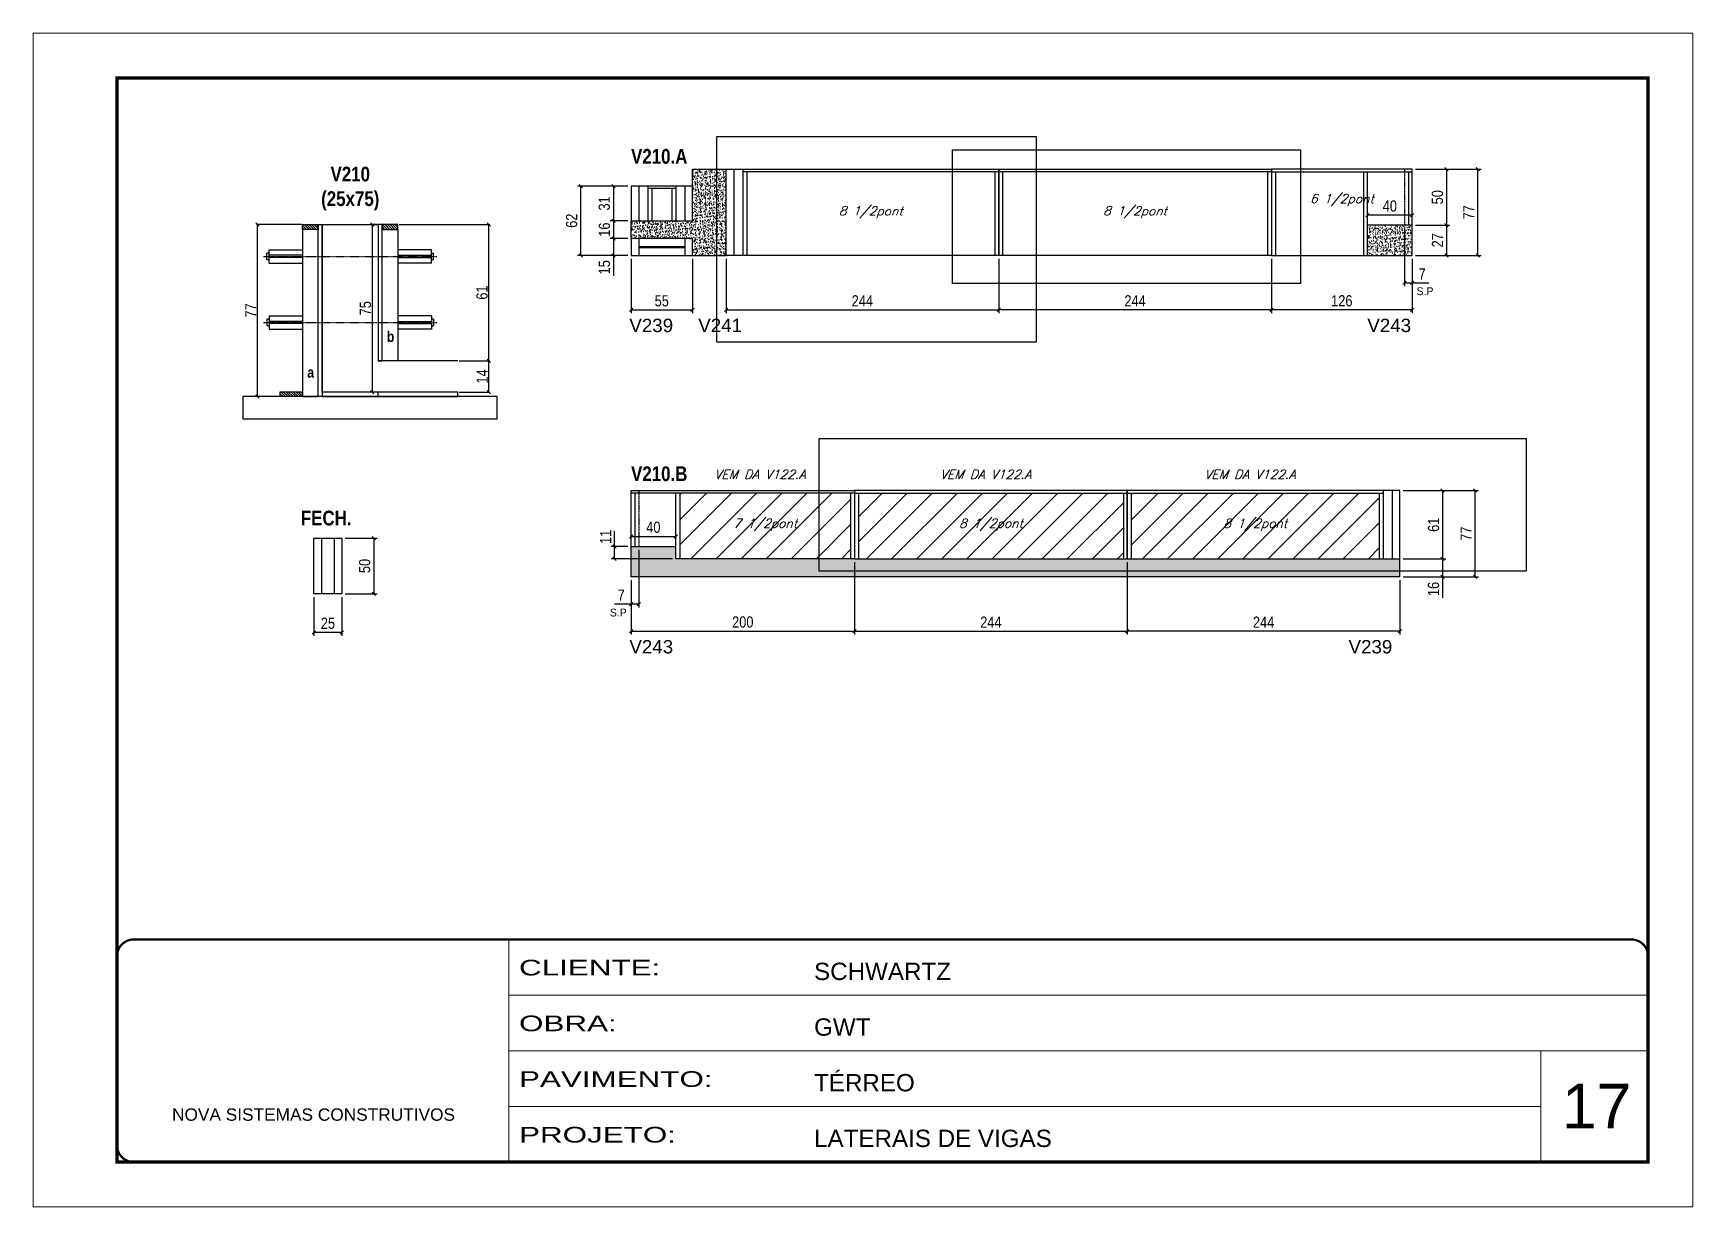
# Model space of a CAD drawing. Extents: x 2603 to 22413, y 1253 to 30260.
# Drawn here: x 2603 to 4088, y 24225 to 25275 of the extents above; entities that cross this region are included whole.
import ezdxf

# ---------------------------------------------------------------- set-up
doc = ezdxf.new("R2010")
doc.units = 0
for name, pattern in [('CONTINUO', [0]), ('DASHED', [0.75, 0.5, -0.25]), ('HIDDEN', [0.375, 0.25, -0.125])]:
    doc.linetypes.add(name, pattern=pattern)
for name, color, linetype in [('5', 5, 'Continuous'), ('barrote', 251, 'Continuous'), ('COTA', 241, 'Continuous'), ('detalhes', 4, 'Continuous'), ('NOMENCLATURA', 7, 'Continuous'), ('Painéis', 200, 'Continuous'), ('SARR_2.2x10', 60, 'Continuous'), ('SARR_2.2x7', 40, 'Continuous'), ('SARR_3.5x7', 81, 'Continuous'), ('TENSOR', 3, 'Continuous'), ('texto', 7, 'Continuous')]:
    doc.layers.add(name, color=color, linetype=linetype)
for name, color, linetype, lineweight in [('CARIMBO', 255, 'Continuous', 9), ('CONCRETO', 251, 'Continuous', 25), ('Folhas', 255, 'Continuous', 9), ('Hachura', 251, 'Continuous', 9), ('SARRAFO DE PRESSAO', 251, 'DASHED', 9)]:
    doc.layers.add(name, color=color, linetype=linetype, lineweight=lineweight)
doc.styles.add('ARIAL', font='arial.ttf')
doc.styles.add('COTA TECNICA', font='techl___.ttf', dxfattribs={"height": 10})
doc.styles.add('COTA TECNICA 2X', font='techl___.ttf', dxfattribs={"height": 10})
doc.styles.add('Romans', font='romans.shx')
doc.styles.add('ROMAS860', font='ROMAS860.SHX')
doc.styles.get("Standard").update_dxf_attribs({"font": 'arial.ttf'})
doc.styles.add('TECNICA', font='techb___.ttf', dxfattribs={"height": 10})
doc.styles.add('Tecnologia', font='')
doc.styles.get('Tecnologia').set_extended_font_data('Forgotten Futurist')
doc.dimstyles.new('PAINEL', dxfattribs={"dimtxt": 10, "dimasz": 3, "dimexe": 3, "dimexo": 3, "dimgap": 3, "dimtad": 1, "dimdec": 1, "dimzin": 12, "dimdsep": 46, "dimtxsty": 'COTA TECNICA', "dimblk1": 'OBLIQUE', "dimblk2": 'OBLIQUE', "dimsah": 1, "dimcen": 0.9, "dimclrd": 4, "dimclre": 4, "dimclrt": 240, "dimadec": 1, "dimazin": 3, "dimtfac": 1, "dimtdec": 1, "dimtmove": 0, "dimatfit": 3, "dimfxl": 1, "dimtolj": 1, "dimtzin": 12, "dimarcsym": 0})
doc.dimstyles.new('SECAO', dxfattribs={"dimscale": 0.333333, "dimtxt": 5, "dimasz": 9, "dimexe": 3, "dimexo": 3, "dimgap": 3, "dimtad": 1, "dimdec": 1, "dimlfac": 0.5, "dimzin": 12, "dimdsep": 46, "dimtxsty": 'COTA TECNICA 2X', "dimblk1": 'OBLIQUE', "dimblk2": 'OBLIQUE', "dimsah": 1, "dimcen": 0.9, "dimclrd": 4, "dimclre": 4, "dimclrt": 240, "dimadec": 1, "dimazin": 3, "dimtfac": 1, "dimtdec": 1, "dimtmove": 0, "dimatfit": 3, "dimfxl": 1, "dimtolj": 1, "dimtzin": 12, "dimarcsym": 0})
pattern_1 = [(50, (-126387.032, -5371.0305), (5.46554007, -0.47817257), [0.5715, -6.2865]), (355, (-126387.032, -5371.0305), (-1.05730264, 5.73170536), [0.4572, -5.02921753]), (100.4514447, (-126386.577, -5371.0704), (4.40823741, 5.25353256), [0.48570026, -5.34270734]), (46.1842, (-126387.032, -5369.5065), (8.13237123, -1.26126984), [0.85725, -9.42975]), (96.6355576, (-126386.3545, -5369.612), (7.122124, 7.42278374), [0.7285507, -8.01406824]), (351.184151, (-126387.032, -5369.5065), (7.122124, 7.42278374), [0.685799, -7.54379196]), (21, (-126386.27, -5369.8875), (4.54843174, -3.06795595), [0.5715, -6.2865]), (326, (-126386.27, -5369.8875), (1.85406085, 5.52563898), [0.4572, -5.0292]), (71.451445, (-126385.891, -5370.143), (6.40249258, 2.45768307), [0.48570026, -5.34269813]), (37.5, (-126387.0322, -5371.0305), (0.092658098, 2.536651166), [0, -4.96824, 0, -5.1054, 0, -5.04825]), (7.5, (-126387.0322, -5371.0305), (2.004589875, 3.005417245), [0, -2.91084, 0, -4.85394, 0, -1.92405]), (327.5, (-126388.7315, -5371.0305), (4.067717855, -0.17186232), [0, -1.905, 0, -5.9436, 0, -7.8867]), (317.5, (-126389.4935, -5371.0305), (4.44387544, 0.76279473), [0, -2.4765, 0, -3.94716, 0, -5.6007])]

msp = doc.modelspace()

# ---------------------------------------------------------------- texts
at = {"layer": '5', "linetype": 'Continuous'}
for s, p in [('V239', (3136.43, 25007.43)), ('V241', (3198.08, 25007.43)), ('V243', (3796.75, 25007.43)), ('V243', (3136.43, 24719.95)), ('V239', (3779.93, 24719.95))]:
    msp.add_text(s, height=12, rotation=359.99996, dxfattribs=at).set_placement(p)
at = {"layer": 'CARIMBO', "style": 'ARIAL'}
msp.add_text('17', height=40, dxfattribs=at).set_placement((3970.83, 24295.02))
at = {"layer": 'detalhes', "style": 'TECNICA'}
for s, p in [('b', (2919.39, 24998.65)), ('a', (2848.19, 24966.65))]:
    msp.add_text(s, height=9.6, dxfattribs=at).set_placement(p)
at = {"layer": 'NOMENCLATURA', "style": 'TECNICA'}
for s, p in [('V210.A', (3137.93, 25158.09)), ('V210.B', (3137.93, 24874.13)), ('FECH.', (2842.45, 24834.49))]:
    msp.add_text(s, height=13.2, dxfattribs=at).set_placement(p)
at = {"layer": 'NOMENCLATURA', "insert": (2886.67, 25155.45), "char_height": 13.2, "attachment_point": 2, "style": 'TECNICA'}
msp.add_mtext_dynamic_manual_height_columns('V210\\P(25x75)', width=300.2766, gutter_width=1, heights=[0], dxfattribs=at)
at = {"layer": 'texto', "color": 2, "char_height": 8, "attachment_point": 5, "style": 'Romans'}
for s, insert in [('{\\Q19;\\C256;6 1/2pont}', (3773.93, 25125.55)), ('{\\Q19;\\C256;8 1/2pont}', (3352.43, 25114.59)), ('{\\Q19;\\C256;8 1/2pont}', (3588.93, 25114.59)), ('{\\Q19;\\C256;VEM DA V122.A}', (3253.27, 24880.23)), ('{\\Q19;\\C256;VEM DA V122.A}', (3455.27, 24880.23)), ('{\\Q19;\\C256;VEM DA V122.A}', (3691.77, 24880.23)), ('{\\Q19;\\C256;7 1/2pont}', (3257.93, 24835.11)), ('{\\Q19;\\C256;8 1/2pont}', (3459.93, 24835.11)), ('{\\Q19;\\C256;8 1/2pont}', (3696.43, 24835.11))]:
    msp.add_mtext(s, dxfattribs=dict(at, insert=insert))
at = {"layer": 'texto', "color": 4, "char_height": 7, "attachment_point": 5, "style": 'ROMAS860'}
for insert in [(3848.34, 25043.96), (3126.52, 24756.48)]:
    msp.add_mtext('S.P', dxfattribs=dict(at, insert=insert))

# ---------------------------------------------------------------- blocks, each defined once
blk = doc.blocks.new('9999999999')
at = {"color": 30, "linetype": 'CONTINUO'}
for p, q in [((98564.6, 34230.2), (98564.6, 34429.4)), ((98564.6, 34379.6), (99584, 34379.6)), ((98564.6, 34329.8), (99488, 34329.8)), ((99584, 34329.8), (99488, 34329.8)), ((99488, 34329.8), (99488, 34230.2)), ((98564.6, 34280), (99488, 34280))]:
    blk.add_line(p, q, dxfattribs=at)
at = {"color": 30, "linetype": 'CONTINUO', "const_width": 2}
blk.add_lwpolyline([(99584, 34230.2), (99584, 34414.4, 0.414214), (99569, 34429.4), (98229, 34429.4, 0.414214), (98214, 34414.4), (98214, 34245.2, 0.414214), (98229, 34230.2), (99584, 34230.2)], format="xyb", dxfattribs=at)
at = {"layer": 'Folhas'}
blk.add_lwpolyline([(98139, 34190.2), (99624, 34190.2), (99624, 35240.2), (98139, 35240.2)], close=True, dxfattribs=at)
at = {"layer": 'Folhas', "color": 30, "const_width": 3}
blk.add_lwpolyline([(98214, 34230.2), (99584, 34230.2), (99584, 35200.2), (98214, 35200.2)], close=True, dxfattribs=at)
at = {"color": 7, "linetype": 'Continuous', "ltscale": 5, "style": 'ARIAL'}
for s, height, p in [('SCHWARTZ', 15.48, (98837.7, 34393.1)), ('GWT', 15.48, (98837.7, 34343.3)), ('TÉRREO', 15.48, (98837.7, 34293.5)), ('NOVA SISTEMAS CONSTRUTIVOS', 11.059, (98263.2, 34267.2)), ('LATERAIS DE VIGAS', 15.483, (98837.7, 34243.7))]:
    blk.add_text(s, height=height, dxfattribs=at).set_placement(p)
at = {"layer": 'Folhas', "color": 7, "style": 'Tecnologia', "width": 1.5}
for s, p in [('CLIENTE:', (98573.7, 34397.2)), ('OBRA:', (98573.7, 34347.3)), ('PAVIMENTO:', (98573.7, 34297.5)), ('PROJETO:', (98573.7, 34247.7))]:
    blk.add_text(s, height=14, dxfattribs=at).set_placement(p)
blk = doc.blocks.new('_Oblique')
at = {"color": 0, "linetype": 'ByBlock', "lineweight": -2}
blk.add_line((-0.5, -0.5), (0.5, 0.5), dxfattribs=at)
blk = doc.blocks.new('*D2823')
at = {"layer": 'COTA', "color": 4, "lineweight": -2, "transparency": 16777216}
for p, q in [((2843.1, 25103.8), (2802.8, 25103.8)), ((2803.8, 24949.8), (2803.8, 25103.8)), ((2823.1, 24949.8), (2802.8, 24949.8))]:
    blk.add_line(p, q, dxfattribs=at)
at = {"layer": 'Defpoints', "color": 0, "transparency": 16777216}
for p in [(2803.8, 25103.8), (2844.1, 25103.8), (2824.1, 24949.8)]:
    blk.add_point(p, dxfattribs=at)
at = {"layer": 'COTA', "color": 4, "lineweight": -2, "transparency": 16777216, "xscale": 3, "yscale": 3, "zscale": 3}
for p, rotation in [((2803.8, 25103.8), 90), ((2803.8, 24949.8), 270)]:
    blk.add_blockref('_Oblique', p, dxfattribs=dict(at, rotation=rotation))
at = {"layer": 'COTA', "color": 240, "transparency": 16777216, "insert": (2797.7, 25026.8), "char_height": 10, "attachment_point": 5, "rotation": 90, "style": 'COTA TECNICA 2X'}
blk.add_mtext('\\A1;77', dxfattribs=at)
blk = doc.blocks.new('*D2824')
at = {"layer": 'COTA', "color": 4, "lineweight": -2, "transparency": 16777216}
for p, q in [((2910.7, 25103.8), (2905.3, 25103.8)), ((2906.3, 25103.8), (2906.3, 24953.8)), ((2910.7, 24953.8), (2905.3, 24953.8))]:
    blk.add_line(p, q, dxfattribs=at)
at = {"layer": 'Defpoints', "color": 0, "transparency": 16777216}
for p in [(2911.7, 25103.8), (2906.3, 24953.8), (2911.7, 24953.8)]:
    blk.add_point(p, dxfattribs=at)
at = {"layer": 'COTA', "color": 4, "lineweight": -2, "transparency": 16777216, "xscale": 3, "yscale": 3, "zscale": 3}
for p, rotation in [((2906.3, 25103.8), 90), ((2906.3, 24953.8), 270)]:
    blk.add_blockref('_Oblique', p, dxfattribs=dict(at, rotation=rotation))
at = {"layer": 'COTA', "color": 240, "transparency": 16777216, "insert": (2900.2, 25028.8), "char_height": 10, "attachment_point": 5, "rotation": 90, "style": 'COTA TECNICA 2X'}
blk.add_mtext('\\A1;75', dxfattribs=at)
blk = doc.blocks.new('*D2825')
at = {"layer": 'COTA', "color": 4, "lineweight": -2, "transparency": 16777216}
for p, q in [((2984, 24981.8), (3011.7, 24981.8)), ((3010.7, 24953.8), (3010.7, 24981.8)), ((2984, 24953.8), (3011.7, 24953.8))]:
    blk.add_line(p, q, dxfattribs=at)
at = {"layer": 'Defpoints', "color": 0, "transparency": 16777216}
for p in [(2983, 24981.8), (3010.7, 24981.8), (2983, 24953.8)]:
    blk.add_point(p, dxfattribs=at)
at = {"layer": 'COTA', "color": 4, "lineweight": -2, "transparency": 16777216, "xscale": 3, "yscale": 3, "zscale": 3}
for p, rotation in [((3010.7, 24981.8), 90), ((3010.7, 24953.8), 270)]:
    blk.add_blockref('_Oblique', p, dxfattribs=dict(at, rotation=rotation))
at = {"layer": 'COTA', "color": 240, "transparency": 16777216, "insert": (3004.7, 24967.8), "char_height": 10, "attachment_point": 5, "rotation": 90, "style": 'COTA TECNICA 2X'}
blk.add_mtext('\\A1;14', dxfattribs=at)
blk = doc.blocks.new('*D2826')
at = {"layer": 'COTA', "color": 4, "lineweight": -2, "transparency": 16777216}
for p, q in [((2930.3, 25103.8), (3011.7, 25103.8)), ((3010.7, 24981.8), (3010.7, 25103.8)), ((2984, 24981.8), (3011.7, 24981.8))]:
    blk.add_line(p, q, dxfattribs=at)
at = {"layer": 'Defpoints', "color": 0, "transparency": 16777216}
for p in [(2929.3, 25103.8), (3010.7, 25103.8), (2983, 24981.8)]:
    blk.add_point(p, dxfattribs=at)
at = {"layer": 'COTA', "color": 4, "lineweight": -2, "transparency": 16777216, "xscale": 3, "yscale": 3, "zscale": 3}
for p, rotation in [((3010.7, 25103.8), 90), ((3010.7, 24981.8), 270)]:
    blk.add_blockref('_Oblique', p, dxfattribs=dict(at, rotation=rotation))
at = {"layer": 'COTA', "color": 240, "transparency": 16777216, "insert": (3004.6, 25042.8), "char_height": 10, "attachment_point": 5, "rotation": 90, "style": 'COTA TECNICA 2X'}
blk.add_mtext('\\A1;61', dxfattribs=at)
blk = doc.blocks.new('*D2827')
at = {"layer": 'COTA', "color": 4, "linetype": 'ByBlock', "lineweight": -2, "transparency": 16777216}
for p, q in [((3134.9, 25138.1), (3119.2, 25138.1)), ((3122.2, 25138.1), (3122.2, 25107.1)), ((3134.9, 25107.1), (3119.2, 25107.1))]:
    blk.add_line(p, q, dxfattribs=at)
at = {"layer": 'Defpoints', "color": 0, "linetype": 'ByBlock', "transparency": 16777216}
for p in [(3137.9, 25138.1), (3122.2, 25107.1), (3137.9, 25107.1)]:
    blk.add_point(p, dxfattribs=at)
at = {"layer": 'COTA', "color": 4, "linetype": 'ByBlock', "lineweight": -2, "transparency": 16777216, "xscale": 3, "yscale": 3, "zscale": 3}
for p, rotation in [((3122.2, 25138.1), 90), ((3122.2, 25107.1), 270)]:
    blk.add_blockref('_Oblique', p, dxfattribs=dict(at, rotation=rotation))
at = {"layer": 'COTA', "color": 240, "linetype": 'ByBlock', "transparency": 16777216, "insert": (3114, 25122.6), "char_height": 10, "attachment_point": 5, "rotation": 90, "style": 'COTA TECNICA'}
blk.add_mtext('\\A1;31', dxfattribs=at)
blk = doc.blocks.new('*D2828')
at = {"layer": 'COTA', "color": 4, "linetype": 'ByBlock', "lineweight": -2, "transparency": 16777216}
for p, q in [((3134.9, 25091.1), (3119.2, 25091.1)), ((3122.2, 25091.1), (3122.2, 25076.1)), ((3134.9, 25076.1), (3119.2, 25076.1)), ((3122.2, 25076.1), (3122.2, 25057.7))]:
    blk.add_line(p, q, dxfattribs=at)
at = {"layer": 'Defpoints', "color": 0, "linetype": 'ByBlock', "transparency": 16777216}
for p in [(3137.9, 25091.1), (3122.2, 25076.1), (3137.9, 25076.1)]:
    blk.add_point(p, dxfattribs=at)
at = {"layer": 'COTA', "color": 4, "linetype": 'ByBlock', "lineweight": -2, "transparency": 16777216, "xscale": 3, "yscale": 3, "zscale": 3}
for p, rotation in [((3122.2, 25091.1), 90), ((3122.2, 25076.1), 270)]:
    blk.add_blockref('_Oblique', p, dxfattribs=dict(at, rotation=rotation))
at = {"layer": 'COTA', "color": 240, "linetype": 'ByBlock', "transparency": 16777216, "insert": (3114.1, 25065.4), "char_height": 10, "attachment_point": 5, "rotation": 90, "style": 'COTA TECNICA'}
blk.add_mtext('\\A1;15', dxfattribs=at)
blk = doc.blocks.new('*D2829')
at = {"layer": 'COTA', "color": 4, "linetype": 'ByBlock', "lineweight": -2, "transparency": 16777216}
for p, q in [((3134.9, 25107.1), (3119.2, 25107.1)), ((3122.2, 25107.1), (3122.2, 25091.1)), ((3134.9, 25091.1), (3119.2, 25091.1))]:
    blk.add_line(p, q, dxfattribs=at)
at = {"layer": 'Defpoints', "color": 0, "linetype": 'ByBlock', "transparency": 16777216}
for p in [(3137.9, 25107.1), (3122.2, 25091.1), (3137.9, 25091.1)]:
    blk.add_point(p, dxfattribs=at)
at = {"layer": 'COTA', "color": 4, "linetype": 'ByBlock', "lineweight": -2, "transparency": 16777216, "xscale": 3, "yscale": 3, "zscale": 3}
for p, rotation in [((3122.2, 25107.1), 90), ((3122.2, 25091.1), 270)]:
    blk.add_blockref('_Oblique', p, dxfattribs=dict(at, rotation=rotation))
at = {"layer": 'COTA', "color": 240, "linetype": 'ByBlock', "transparency": 16777216, "insert": (3114.1, 25099.1), "char_height": 10, "attachment_point": 5, "rotation": 90, "style": 'COTA TECNICA'}
blk.add_mtext('\\A1;16', dxfattribs=at)
blk = doc.blocks.new('*D2830')
at = {"layer": 'COTA', "color": 4, "linetype": 'ByBlock', "lineweight": -2, "transparency": 16777216}
for p, q in [((3134.9, 25138.1), (3089.9, 25138.1)), ((3092.9, 25076.1), (3092.9, 25138.1)), ((3134.9, 25076.1), (3089.9, 25076.1))]:
    blk.add_line(p, q, dxfattribs=at)
at = {"layer": 'Defpoints', "color": 0, "linetype": 'ByBlock', "transparency": 16777216}
for p in [(3092.9, 25138.1), (3137.9, 25138.1), (3137.9, 25076.1)]:
    blk.add_point(p, dxfattribs=at)
at = {"layer": 'COTA', "color": 4, "linetype": 'ByBlock', "lineweight": -2, "transparency": 16777216, "xscale": 3, "yscale": 3, "zscale": 3}
for p, rotation in [((3092.9, 25138.1), 90), ((3092.9, 25076.1), 270)]:
    blk.add_blockref('_Oblique', p, dxfattribs=dict(at, rotation=rotation))
at = {"layer": 'COTA', "color": 240, "linetype": 'ByBlock', "transparency": 16777216, "insert": (3084.8, 25107.1), "char_height": 10, "attachment_point": 5, "rotation": 90, "style": 'COTA TECNICA'}
blk.add_mtext('\\A1;62', dxfattribs=at)
blk = doc.blocks.new('*D2863')
at = {"layer": 'COTA', "color": 4, "linetype": 'ByBlock', "lineweight": -2, "transparency": 16777216}
for p, q in [((3137.9, 25073.1), (3137.9, 25024.3)), ((3192.9, 25073.1), (3192.9, 25024.3)), ((3137.9, 25027.3), (3192.9, 25027.3))]:
    blk.add_line(p, q, dxfattribs=at)
at = {"layer": 'Defpoints', "color": 0, "linetype": 'ByBlock', "transparency": 16777216}
for p in [(3137.9, 25076.1), (3192.9, 25076.1), (3192.9, 25027.3)]:
    blk.add_point(p, dxfattribs=at)
at = {"layer": 'COTA', "color": 4, "linetype": 'ByBlock', "lineweight": -2, "transparency": 16777216, "xscale": 3, "yscale": 3, "zscale": 3, "rotation": 180}
blk.add_blockref('_Oblique', (3137.9, 25027.3), dxfattribs=at)
at = {"layer": 'COTA', "color": 4, "linetype": 'ByBlock', "lineweight": -2, "transparency": 16777216, "xscale": 3, "yscale": 3, "zscale": 3}
blk.add_blockref('_Oblique', (3192.9, 25027.3), dxfattribs=at)
at = {"layer": 'COTA', "color": 240, "linetype": 'ByBlock', "transparency": 16777216, "insert": (3165.4, 25035.4), "char_height": 10, "attachment_point": 5, "style": 'COTA TECNICA'}
blk.add_mtext('\\A1;55', dxfattribs=at)
blk = doc.blocks.new('*D2864')
at = {"layer": 'COTA', "color": 4, "linetype": 'ByBlock', "lineweight": -2, "transparency": 16777216}
for p, q in [((3222.9, 25073.1), (3222.9, 25024.3)), ((3466.9, 25073.1), (3466.9, 25024.3)), ((3222.9, 25027.3), (3466.9, 25027.3))]:
    blk.add_line(p, q, dxfattribs=at)
at = {"layer": 'Defpoints', "color": 0, "linetype": 'ByBlock', "transparency": 16777216}
for p in [(3222.9, 25076.1), (3466.9, 25076.1), (3466.9, 25027.3)]:
    blk.add_point(p, dxfattribs=at)
at = {"layer": 'COTA', "color": 4, "linetype": 'ByBlock', "lineweight": -2, "transparency": 16777216, "xscale": 3, "yscale": 3, "zscale": 3, "rotation": 180}
blk.add_blockref('_Oblique', (3222.9, 25027.3), dxfattribs=at)
at = {"layer": 'COTA', "color": 4, "linetype": 'ByBlock', "lineweight": -2, "transparency": 16777216, "xscale": 3, "yscale": 3, "zscale": 3}
blk.add_blockref('_Oblique', (3466.9, 25027.3), dxfattribs=at)
at = {"layer": 'COTA', "color": 240, "linetype": 'ByBlock', "transparency": 16777216, "insert": (3344.9, 25035.4), "char_height": 10, "attachment_point": 5, "style": 'COTA TECNICA'}
blk.add_mtext('\\A1;244', dxfattribs=at)
blk = doc.blocks.new('*D2865')
at = {"layer": 'COTA', "color": 4, "linetype": 'ByBlock', "lineweight": -2, "transparency": 16777216}
for p, q in [((3466.9, 25073.1), (3466.9, 25024.3)), ((3710.9, 25073.1), (3710.9, 25024.3)), ((3710.9, 25027.3), (3466.9, 25027.3))]:
    blk.add_line(p, q, dxfattribs=at)
at = {"layer": 'Defpoints', "color": 0, "linetype": 'ByBlock', "transparency": 16777216}
for p in [(3466.9, 25076.1), (3710.9, 25076.1), (3466.9, 25027.3)]:
    blk.add_point(p, dxfattribs=at)
at = {"layer": 'COTA', "color": 4, "linetype": 'ByBlock', "lineweight": -2, "transparency": 16777216, "xscale": 3, "yscale": 3, "zscale": 3, "rotation": 180}
blk.add_blockref('_Oblique', (3466.9, 25027.3), dxfattribs=at)
at = {"layer": 'COTA', "color": 4, "linetype": 'ByBlock', "lineweight": -2, "transparency": 16777216, "xscale": 3, "yscale": 3, "zscale": 3}
blk.add_blockref('_Oblique', (3710.9, 25027.3), dxfattribs=at)
at = {"layer": 'COTA', "color": 240, "linetype": 'ByBlock', "transparency": 16777216, "insert": (3588.9, 25035.4), "char_height": 10, "attachment_point": 5, "style": 'COTA TECNICA'}
blk.add_mtext('\\A1;244', dxfattribs=at)
blk = doc.blocks.new('*D536')
at = {"layer": 'COTA', "color": 4, "linetype": 'ByBlock', "lineweight": -2, "transparency": 16777216}
for p, q in [((3710.9, 25073.1), (3710.9, 25024.3)), ((3836.9, 25073.1), (3836.9, 25024.3)), ((3836.9, 25027.3), (3710.9, 25027.3))]:
    blk.add_line(p, q, dxfattribs=at)
at = {"layer": 'Defpoints', "color": 0, "linetype": 'ByBlock', "transparency": 16777216}
for p in [(3710.9, 25076.1), (3836.9, 25076.1), (3710.9, 25027.3)]:
    blk.add_point(p, dxfattribs=at)
at = {"layer": 'COTA', "color": 4, "linetype": 'ByBlock', "lineweight": -2, "transparency": 16777216, "xscale": 3, "yscale": 3, "zscale": 3, "rotation": 180}
blk.add_blockref('_Oblique', (3710.9, 25027.3), dxfattribs=at)
at = {"layer": 'COTA', "color": 4, "linetype": 'ByBlock', "lineweight": -2, "transparency": 16777216, "xscale": 3, "yscale": 3, "zscale": 3}
blk.add_blockref('_Oblique', (3836.9, 25027.3), dxfattribs=at)
at = {"layer": 'COTA', "color": 240, "linetype": 'ByBlock', "transparency": 16777216, "insert": (3773.9, 25035.4), "char_height": 10, "attachment_point": 5, "style": 'COTA TECNICA'}
blk.add_mtext('\\A1;126', dxfattribs=at)
blk = doc.blocks.new('*D2866')
at = {"layer": 'COTA', "color": 4, "linetype": 'ByBlock', "lineweight": -2, "transparency": 16777216}
for p, q in [((3796.9, 25106.1), (3796.9, 25115.1)), ((3836.9, 25112.1), (3796.9, 25112.1)), ((3836.9, 25106.1), (3836.9, 25115.1))]:
    blk.add_line(p, q, dxfattribs=at)
at = {"layer": 'Defpoints', "color": 0, "linetype": 'ByBlock', "transparency": 16777216}
for p in [(3796.9, 25112.1), (3796.9, 25103.1), (3836.9, 25103.1)]:
    blk.add_point(p, dxfattribs=at)
at = {"layer": 'COTA', "color": 4, "linetype": 'ByBlock', "lineweight": -2, "transparency": 16777216, "xscale": 3, "yscale": 3, "zscale": 3, "rotation": 180}
blk.add_blockref('_Oblique', (3796.9, 25112.1), dxfattribs=at)
at = {"layer": 'COTA', "color": 4, "linetype": 'ByBlock', "lineweight": -2, "transparency": 16777216, "xscale": 3, "yscale": 3, "zscale": 3}
blk.add_blockref('_Oblique', (3836.9, 25112.1), dxfattribs=at)
at = {"layer": 'COTA', "color": 240, "linetype": 'ByBlock', "transparency": 16777216, "insert": (3816.9, 25120.2), "char_height": 10, "attachment_point": 5, "style": 'COTA TECNICA'}
blk.add_mtext('\\A1;40', dxfattribs=at)
blk = doc.blocks.new('*D2867')
at = {"layer": 'COTA', "color": 4, "linetype": 'ByBlock', "lineweight": -2, "transparency": 16777216}
for p, q in [((3839.9, 25103.1), (3870.6, 25103.1)), ((3867.6, 25103.1), (3867.6, 25076.1)), ((3839.9, 25076.1), (3870.6, 25076.1))]:
    blk.add_line(p, q, dxfattribs=at)
at = {"layer": 'Defpoints', "color": 0, "linetype": 'ByBlock', "transparency": 16777216}
for p in [(3836.9, 25103.1), (3836.9, 25076.1), (3867.6, 25076.1)]:
    blk.add_point(p, dxfattribs=at)
at = {"layer": 'COTA', "color": 4, "linetype": 'ByBlock', "lineweight": -2, "transparency": 16777216, "xscale": 3, "yscale": 3, "zscale": 3}
for p, rotation in [((3867.6, 25103.1), 90), ((3867.6, 25076.1), 270)]:
    blk.add_blockref('_Oblique', p, dxfattribs=dict(at, rotation=rotation))
at = {"layer": 'COTA', "color": 240, "linetype": 'ByBlock', "transparency": 16777216, "insert": (3859.5, 25089.6), "char_height": 10, "attachment_point": 5, "rotation": 90, "style": 'COTA TECNICA'}
blk.add_mtext('\\A1;27', dxfattribs=at)
blk = doc.blocks.new('*D2868')
at = {"layer": 'COTA', "color": 4, "linetype": 'ByBlock', "lineweight": -2, "transparency": 16777216}
for p, q in [((3839.9, 25153.1), (3870.6, 25153.1)), ((3867.6, 25153.1), (3867.6, 25103.1)), ((3839.9, 25103.1), (3870.6, 25103.1))]:
    blk.add_line(p, q, dxfattribs=at)
at = {"layer": 'Defpoints', "color": 0, "linetype": 'ByBlock', "transparency": 16777216}
for p in [(3836.9, 25153.1), (3836.9, 25103.1), (3867.6, 25103.1)]:
    blk.add_point(p, dxfattribs=at)
at = {"layer": 'COTA', "color": 4, "linetype": 'ByBlock', "lineweight": -2, "transparency": 16777216, "xscale": 3, "yscale": 3, "zscale": 3}
for p, rotation in [((3867.6, 25153.1), 90), ((3867.6, 25103.1), 270)]:
    blk.add_blockref('_Oblique', p, dxfattribs=dict(at, rotation=rotation))
at = {"layer": 'COTA', "color": 240, "linetype": 'ByBlock', "transparency": 16777216, "insert": (3859.5, 25128.1), "char_height": 10, "attachment_point": 5, "rotation": 90, "style": 'COTA TECNICA'}
blk.add_mtext('\\A1;50', dxfattribs=at)
blk = doc.blocks.new('*D2869')
at = {"layer": 'COTA', "color": 4, "linetype": 'ByBlock', "lineweight": -2, "transparency": 16777216}
for p, q in [((3839.9, 25153.1), (3898.5, 25153.1)), ((3895.5, 25076.1), (3895.5, 25153.1)), ((3839.9, 25076.1), (3898.5, 25076.1))]:
    blk.add_line(p, q, dxfattribs=at)
at = {"layer": 'Defpoints', "color": 0, "linetype": 'ByBlock', "transparency": 16777216}
for p in [(3836.9, 25153.1), (3895.5, 25153.1), (3836.9, 25076.1)]:
    blk.add_point(p, dxfattribs=at)
at = {"layer": 'COTA', "color": 4, "linetype": 'ByBlock', "lineweight": -2, "transparency": 16777216, "xscale": 3, "yscale": 3, "zscale": 3}
for p, rotation in [((3895.5, 25153.1), 90), ((3895.5, 25076.1), 270)]:
    blk.add_blockref('_Oblique', p, dxfattribs=dict(at, rotation=rotation))
at = {"layer": 'COTA', "color": 240, "linetype": 'ByBlock', "transparency": 16777216, "insert": (3887.5, 25114.6), "char_height": 10, "attachment_point": 5, "rotation": 90, "style": 'COTA TECNICA'}
blk.add_mtext('\\A1;77', dxfattribs=at)
blk = doc.blocks.new('*D2870')
at = {"layer": 'COTA', "color": 4, "linetype": 'ByBlock', "lineweight": -2, "transparency": 16777216}
for p, q in [((3829.9, 25100.1), (3829.9, 25048.5)), ((3836.9, 25073.1), (3836.9, 25048.5)), ((3829.9, 25051.5), (3836.9, 25051.5)), ((3836.9, 25051.5), (3851.7, 25051.5))]:
    blk.add_line(p, q, dxfattribs=at)
at = {"layer": 'Defpoints', "color": 0, "linetype": 'ByBlock', "transparency": 16777216}
for p in [(3829.9, 25103.1), (3836.9, 25076.1), (3836.9, 25051.5)]:
    blk.add_point(p, dxfattribs=at)
at = {"layer": 'COTA', "color": 4, "linetype": 'ByBlock', "lineweight": -2, "transparency": 16777216, "xscale": 3, "yscale": 3, "zscale": 3, "rotation": 180}
blk.add_blockref('_Oblique', (3829.9, 25051.5), dxfattribs=at)
at = {"layer": 'COTA', "color": 4, "linetype": 'ByBlock', "lineweight": -2, "transparency": 16777216, "xscale": 3, "yscale": 3, "zscale": 3}
blk.add_blockref('_Oblique', (3836.9, 25051.5), dxfattribs=at)
at = {"layer": 'COTA', "color": 240, "linetype": 'ByBlock', "transparency": 16777216, "insert": (3845.8, 25059.5), "char_height": 10, "attachment_point": 5, "style": 'COTA TECNICA'}
blk.add_mtext('\\A1;7', dxfattribs=at)
blk = doc.blocks.new('*D2871')
at = {"layer": 'COTA', "color": 4, "linetype": 'ByBlock', "lineweight": -2, "transparency": 16777216}
for p, q in [((3581.9, 24801.6), (3581.9, 24736.8)), ((3825.9, 24785.6), (3825.9, 24736.8)), ((3825.9, 24739.8), (3581.9, 24739.8))]:
    blk.add_line(p, q, dxfattribs=at)
at = {"layer": 'Defpoints', "color": 0, "linetype": 'ByBlock', "transparency": 16777216}
for p in [(3581.9, 24804.6), (3825.9, 24788.6), (3581.9, 24739.8)]:
    blk.add_point(p, dxfattribs=at)
at = {"layer": 'COTA', "color": 4, "linetype": 'ByBlock', "lineweight": -2, "transparency": 16777216, "xscale": 3, "yscale": 3, "zscale": 3, "rotation": 180}
blk.add_blockref('_Oblique', (3581.9, 24739.8), dxfattribs=at)
at = {"layer": 'COTA', "color": 4, "linetype": 'ByBlock', "lineweight": -2, "transparency": 16777216, "xscale": 3, "yscale": 3, "zscale": 3}
blk.add_blockref('_Oblique', (3825.9, 24739.8), dxfattribs=at)
at = {"layer": 'COTA', "color": 240, "linetype": 'ByBlock', "transparency": 16777216, "insert": (3703.9, 24747.9), "char_height": 10, "attachment_point": 5, "style": 'COTA TECNICA'}
blk.add_mtext('\\A1;244', dxfattribs=at)
blk = doc.blocks.new('*D2872')
at = {"layer": 'COTA', "color": 4, "linetype": 'ByBlock', "lineweight": -2, "transparency": 16777216}
for p, q in [((3337.9, 24801.6), (3337.9, 24736.8)), ((3581.9, 24801.6), (3581.9, 24736.8)), ((3337.9, 24739.8), (3581.9, 24739.8))]:
    blk.add_line(p, q, dxfattribs=at)
at = {"layer": 'Defpoints', "color": 0, "linetype": 'ByBlock', "transparency": 16777216}
for p in [(3337.9, 24804.6), (3581.9, 24804.6), (3581.9, 24739.8)]:
    blk.add_point(p, dxfattribs=at)
at = {"layer": 'COTA', "color": 4, "linetype": 'ByBlock', "lineweight": -2, "transparency": 16777216, "xscale": 3, "yscale": 3, "zscale": 3, "rotation": 180}
blk.add_blockref('_Oblique', (3337.9, 24739.8), dxfattribs=at)
at = {"layer": 'COTA', "color": 4, "linetype": 'ByBlock', "lineweight": -2, "transparency": 16777216, "xscale": 3, "yscale": 3, "zscale": 3}
blk.add_blockref('_Oblique', (3581.9, 24739.8), dxfattribs=at)
at = {"layer": 'COTA', "color": 240, "linetype": 'ByBlock', "transparency": 16777216, "insert": (3459.9, 24747.9), "char_height": 10, "attachment_point": 5, "style": 'COTA TECNICA'}
blk.add_mtext('\\A1;244', dxfattribs=at)
blk = doc.blocks.new('*D537')
at = {"layer": 'COTA', "color": 4, "linetype": 'ByBlock', "lineweight": -2, "transparency": 16777216}
for p, q in [((3337.9, 24801.6), (3337.9, 24736.8)), ((3137.9, 24785.6), (3137.9, 24736.8)), ((3137.9, 24739.8), (3337.9, 24739.8))]:
    blk.add_line(p, q, dxfattribs=at)
at = {"layer": 'Defpoints', "color": 0, "linetype": 'ByBlock', "transparency": 16777216}
for p in [(3337.9, 24804.6), (3137.9, 24788.6), (3337.9, 24739.8)]:
    blk.add_point(p, dxfattribs=at)
at = {"layer": 'COTA', "color": 4, "linetype": 'ByBlock', "lineweight": -2, "transparency": 16777216, "xscale": 3, "yscale": 3, "zscale": 3, "rotation": 180}
blk.add_blockref('_Oblique', (3137.9, 24739.8), dxfattribs=at)
at = {"layer": 'COTA', "color": 4, "linetype": 'ByBlock', "lineweight": -2, "transparency": 16777216, "xscale": 3, "yscale": 3, "zscale": 3}
blk.add_blockref('_Oblique', (3337.9, 24739.8), dxfattribs=at)
at = {"layer": 'COTA', "color": 240, "linetype": 'ByBlock', "transparency": 16777216, "insert": (3237.9, 24748), "char_height": 10, "attachment_point": 5, "style": 'COTA TECNICA'}
blk.add_mtext('\\A1;200', dxfattribs=at)
blk = doc.blocks.new('*D2873')
at = {"layer": 'COTA', "color": 4, "linetype": 'ByBlock', "lineweight": -2, "transparency": 16777216}
for p, q in [((3137.9, 24818.6), (3137.9, 24827.7)), ((3137.9, 24824.7), (3177.9, 24824.7)), ((3177.9, 24818.6), (3177.9, 24827.7))]:
    blk.add_line(p, q, dxfattribs=at)
at = {"layer": 'Defpoints', "color": 0, "linetype": 'ByBlock', "transparency": 16777216}
for p in [(3137.9, 24815.6), (3177.9, 24824.7), (3177.9, 24815.6)]:
    blk.add_point(p, dxfattribs=at)
at = {"layer": 'COTA', "color": 4, "linetype": 'ByBlock', "lineweight": -2, "transparency": 16777216, "xscale": 3, "yscale": 3, "zscale": 3, "rotation": 180}
blk.add_blockref('_Oblique', (3137.9, 24824.7), dxfattribs=at)
at = {"layer": 'COTA', "color": 4, "linetype": 'ByBlock', "lineweight": -2, "transparency": 16777216, "xscale": 3, "yscale": 3, "zscale": 3}
blk.add_blockref('_Oblique', (3177.9, 24824.7), dxfattribs=at)
at = {"layer": 'COTA', "color": 240, "linetype": 'ByBlock', "transparency": 16777216, "insert": (3157.9, 24832.8), "char_height": 10, "attachment_point": 5, "style": 'COTA TECNICA'}
blk.add_mtext('\\A1;40', dxfattribs=at)
blk = doc.blocks.new('*D2874')
at = {"layer": 'COTA', "color": 4, "linetype": 'ByBlock', "lineweight": -2, "transparency": 16777216}
for p, q in [((3144.9, 24812.6), (3144.9, 24761)), ((3137.9, 24785.6), (3137.9, 24761)), ((3137.9, 24764), (3123.2, 24764)), ((3144.9, 24764), (3137.9, 24764))]:
    blk.add_line(p, q, dxfattribs=at)
at = {"layer": 'Defpoints', "color": 0, "linetype": 'ByBlock', "transparency": 16777216}
for p in [(3144.9, 24815.6), (3137.9, 24788.6), (3137.9, 24764)]:
    blk.add_point(p, dxfattribs=at)
at = {"layer": 'COTA', "color": 4, "linetype": 'ByBlock', "lineweight": -2, "transparency": 16777216, "xscale": 3, "yscale": 3, "zscale": 3, "rotation": 180}
blk.add_blockref('_Oblique', (3137.9, 24764), dxfattribs=at)
at = {"layer": 'COTA', "color": 4, "linetype": 'ByBlock', "lineweight": -2, "transparency": 16777216, "xscale": 3, "yscale": 3, "zscale": 3}
blk.add_blockref('_Oblique', (3144.9, 24764), dxfattribs=at)
at = {"layer": 'COTA', "color": 240, "linetype": 'ByBlock', "transparency": 16777216, "insert": (3129.1, 24772.1), "char_height": 10, "attachment_point": 5, "style": 'COTA TECNICA'}
blk.add_mtext('\\A1;7', dxfattribs=at)
blk = doc.blocks.new('*D2875')
at = {"layer": 'COTA', "color": 4, "linetype": 'ByBlock', "lineweight": -2, "transparency": 16777216}
for p, q in [((3123.2, 24815.6), (3123.2, 24829.7)), ((3134.9, 24815.6), (3120.2, 24815.6)), ((3123.2, 24804.6), (3123.2, 24815.6)), ((3174.9, 24804.6), (3120.2, 24804.6))]:
    blk.add_line(p, q, dxfattribs=at)
at = {"layer": 'Defpoints', "color": 0, "linetype": 'ByBlock', "transparency": 16777216}
for p in [(3123.2, 24815.6), (3137.9, 24815.6), (3177.9, 24804.6)]:
    blk.add_point(p, dxfattribs=at)
at = {"layer": 'COTA', "color": 4, "linetype": 'ByBlock', "lineweight": -2, "transparency": 16777216, "xscale": 3, "yscale": 3, "zscale": 3}
for p, rotation in [((3123.2, 24815.6), 90), ((3123.2, 24804.6), 270)]:
    blk.add_blockref('_Oblique', p, dxfattribs=dict(at, rotation=rotation))
at = {"layer": 'COTA', "color": 240, "linetype": 'ByBlock', "transparency": 16777216, "insert": (3115.2, 24824.2), "char_height": 10, "attachment_point": 5, "rotation": 90, "style": 'COTA TECNICA'}
blk.add_mtext('\\A1;11', dxfattribs=at)
blk = doc.blocks.new('*D2876')
at = {"layer": 'COTA', "color": 4, "linetype": 'ByBlock', "lineweight": -2, "transparency": 16777216}
for p, q in [((3828.9, 24865.6), (3867.1, 24865.6)), ((3864.1, 24865.6), (3864.1, 24804.6)), ((3828.9, 24804.6), (3867.1, 24804.6))]:
    blk.add_line(p, q, dxfattribs=at)
at = {"layer": 'Defpoints', "color": 0, "linetype": 'ByBlock', "transparency": 16777216}
for p in [(3825.9, 24865.6), (3825.9, 24804.6), (3864.1, 24804.6)]:
    blk.add_point(p, dxfattribs=at)
at = {"layer": 'COTA', "color": 4, "linetype": 'ByBlock', "lineweight": -2, "transparency": 16777216, "xscale": 3, "yscale": 3, "zscale": 3}
for p, rotation in [((3864.1, 24865.6), 90), ((3864.1, 24804.6), 270)]:
    blk.add_blockref('_Oblique', p, dxfattribs=dict(at, rotation=rotation))
at = {"layer": 'COTA', "color": 240, "linetype": 'ByBlock', "transparency": 16777216, "insert": (3856, 24835.1), "char_height": 10, "attachment_point": 5, "rotation": 90, "style": 'COTA TECNICA'}
blk.add_mtext('\\A1;61', dxfattribs=at)
blk = doc.blocks.new('*D2877')
at = {"layer": 'COTA', "color": 4, "linetype": 'ByBlock', "lineweight": -2, "transparency": 16777216}
for p, q in [((3828.9, 24804.6), (3867.1, 24804.6)), ((3864.1, 24804.6), (3864.1, 24788.6)), ((3828.9, 24788.6), (3867.1, 24788.6)), ((3864.1, 24788.6), (3864.1, 24769.6))]:
    blk.add_line(p, q, dxfattribs=at)
at = {"layer": 'Defpoints', "color": 0, "linetype": 'ByBlock', "transparency": 16777216}
for p in [(3825.9, 24804.6), (3825.9, 24788.6), (3864.1, 24788.6)]:
    blk.add_point(p, dxfattribs=at)
at = {"layer": 'COTA', "color": 4, "linetype": 'ByBlock', "lineweight": -2, "transparency": 16777216, "xscale": 3, "yscale": 3, "zscale": 3}
for p, rotation in [((3864.1, 24804.6), 90), ((3864.1, 24788.6), 270)]:
    blk.add_blockref('_Oblique', p, dxfattribs=dict(at, rotation=rotation))
at = {"layer": 'COTA', "color": 240, "linetype": 'ByBlock', "transparency": 16777216, "insert": (3856, 24777.6), "char_height": 10, "attachment_point": 5, "rotation": 90, "style": 'COTA TECNICA'}
blk.add_mtext('\\A1;16', dxfattribs=at)
blk = doc.blocks.new('*D2878')
at = {"layer": 'COTA', "color": 4, "linetype": 'ByBlock', "lineweight": -2, "transparency": 16777216}
for p, q in [((3828.9, 24865.6), (3896.3, 24865.6)), ((3893.3, 24788.6), (3893.3, 24865.6)), ((3828.9, 24788.6), (3896.3, 24788.6))]:
    blk.add_line(p, q, dxfattribs=at)
at = {"layer": 'Defpoints', "color": 0, "linetype": 'ByBlock', "transparency": 16777216}
for p in [(3825.9, 24865.6), (3893.3, 24865.6), (3825.9, 24788.6)]:
    blk.add_point(p, dxfattribs=at)
at = {"layer": 'COTA', "color": 4, "linetype": 'ByBlock', "lineweight": -2, "transparency": 16777216, "xscale": 3, "yscale": 3, "zscale": 3}
for p, rotation in [((3893.3, 24865.6), 90), ((3893.3, 24788.6), 270)]:
    blk.add_blockref('_Oblique', p, dxfattribs=dict(at, rotation=rotation))
at = {"layer": 'COTA', "color": 240, "linetype": 'ByBlock', "transparency": 16777216, "insert": (3885.2, 24827.1), "char_height": 10, "attachment_point": 5, "rotation": 90, "style": 'COTA TECNICA'}
blk.add_mtext('\\A1;77', dxfattribs=at)
blk = doc.blocks.new('*D1633')
at = {"layer": 'COTA', "color": 4, "linetype": 'ByBlock', "lineweight": -2, "transparency": 16777216}
for p, q in [((2882.2, 24823.2), (2910.8, 24823.2)), ((2907.8, 24823.2), (2907.8, 24773.2)), ((2882.2, 24773.2), (2910.8, 24773.2))]:
    blk.add_line(p, q, dxfattribs=at)
at = {"layer": 'Defpoints', "color": 0, "linetype": 'ByBlock', "transparency": 16777216}
for p in [(2879.2, 24823.2), (2879.2, 24773.2), (2907.8, 24773.2)]:
    blk.add_point(p, dxfattribs=at)
at = {"layer": 'COTA', "color": 4, "linetype": 'ByBlock', "lineweight": -2, "transparency": 16777216, "xscale": 3, "yscale": 3, "zscale": 3}
for p, rotation in [((2907.8, 24823.2), 90), ((2907.8, 24773.2), 270)]:
    blk.add_blockref('_Oblique', p, dxfattribs=dict(at, rotation=rotation))
at = {"layer": 'COTA', "color": 240, "linetype": 'ByBlock', "transparency": 16777216, "insert": (2899.6, 24798.2), "char_height": 10, "attachment_point": 5, "rotation": 90, "style": 'COTA TECNICA'}
blk.add_mtext('\\A1;50', dxfattribs=at)
blk = doc.blocks.new('*D1634')
at = {"layer": 'COTA', "color": 4, "linetype": 'ByBlock', "lineweight": -2, "transparency": 16777216}
for p, q in [((2854.2, 24770.2), (2854.2, 24735.8)), ((2879.2, 24770.2), (2879.2, 24735.8)), ((2879.2, 24738.8), (2854.2, 24738.8))]:
    blk.add_line(p, q, dxfattribs=at)
at = {"layer": 'Defpoints', "color": 0, "linetype": 'ByBlock', "transparency": 16777216}
for p in [(2854.2, 24773.2), (2879.2, 24773.2), (2854.2, 24738.8)]:
    blk.add_point(p, dxfattribs=at)
at = {"layer": 'COTA', "color": 4, "linetype": 'ByBlock', "lineweight": -2, "transparency": 16777216, "xscale": 3, "yscale": 3, "zscale": 3, "rotation": 180}
blk.add_blockref('_Oblique', (2854.2, 24738.8), dxfattribs=at)
at = {"layer": 'COTA', "color": 4, "linetype": 'ByBlock', "lineweight": -2, "transparency": 16777216, "xscale": 3, "yscale": 3, "zscale": 3}
blk.add_blockref('_Oblique', (2879.2, 24738.8), dxfattribs=at)
at = {"layer": 'COTA', "color": 240, "linetype": 'ByBlock', "transparency": 16777216, "insert": (2866.7, 24746.9), "char_height": 10, "attachment_point": 5, "style": 'COTA TECNICA'}
blk.add_mtext('\\A1;25', dxfattribs=at)

# ---------------------------------------------------------------- dimensions: what is measured, and where the dimension line sits
at = {"layer": 'COTA', "linetype": 'ByBlock'}
for base, p1, p2, angle, picture, middle in [((3867.6, 25103.09), (3836.93, 25153.09), (3836.93, 25103.09), 90, '*D2868', (3859.49, 25128.09)), ((3895.54, 25153.09), (3836.93, 25076.09), (3836.93, 25153.09), 90, '*D2869', (3887.47, 25114.59)), ((3092.87, 25138.09), (3137.93, 25076.09), (3137.93, 25138.09), 90, '*D2830', (3084.76, 25107.09)), ((3122.24, 25107.09), (3137.93, 25138.09), (3137.93, 25107.09), 90, '*D2827', (3114.02, 25122.59)), ((3867.6, 25076.09), (3836.93, 25103.09), (3836.93, 25076.09), 90, '*D2867', (3859.53, 25089.59)), ((3122.24, 25076.09), (3137.93, 25091.09), (3137.93, 25076.09), 90, '*D2828', (3114.13, 25065.4)), ((3864.14, 24804.61), (3825.93, 24865.61), (3825.93, 24804.61), 90, '*D2876', (3856.04, 24835.11)), ((3893.32, 24865.61), (3825.93, 24788.61), (3825.93, 24865.61), 90, '*D2878', (3885.25, 24827.11)), ((3123.22, 24815.61), (3177.93, 24804.61), (3137.93, 24815.61), 90, '*D2875', (3115.16, 24824.16)), ((3177.93, 24824.65), (3137.93, 24815.61), (3177.93, 24815.61), 180, '*D2873', (3157.93, 24832.76)), ((2907.75, 24773.2), (2879.15, 24823.2), (2879.15, 24773.2), 90, '*D1633', (2899.64, 24798.2)), ((3137.93, 24763.98), (3144.93, 24815.61), (3137.93, 24788.61), 180, '*D2874', (3129.06, 24772.05)), ((3337.93, 24739.85), (3137.93, 24788.61), (3337.93, 24804.61), 180, '*D537', (3237.93, 24747.95)), ((3581.93, 24739.85), (3337.93, 24804.61), (3581.93, 24804.61), 180, '*D2872', (3459.93, 24747.92)), ((3581.93, 24739.85), (3825.93, 24788.61), (3581.93, 24804.61), 180, '*D2871', (3703.93, 24747.92)), ((3864.14, 24788.61), (3825.93, 24804.61), (3825.93, 24788.61), 90, '*D2877', (3856.04, 24777.61))]:
    dim = msp.add_linear_dim(base=base, p1=p1, p2=p2, angle=angle, dimstyle='PAINEL', dxfattribs=at)
    dim.commit()
    dim.dimension.update_dxf_attribs({"geometry": picture, "text_midpoint": middle})
for base, p1, p2, picture, middle in [((3796.93, 25112.13), (3836.93, 25103.09), (3796.93, 25103.09), '*D2866', (3816.93, 25120.23)), ((3836.93, 25051.45), (3829.93, 25103.09), (3836.93, 25076.09), '*D2870', (3845.79, 25059.53)), ((3192.93, 25027.32), (3137.93, 25076.09), (3192.93, 25076.09), '*D2863', (3165.43, 25035.43)), ((3466.93, 25027.32), (3222.93, 25076.09), (3466.93, 25076.09), '*D2864', (3344.93, 25035.4)), ((3466.93, 25027.32), (3710.93, 25076.09), (3466.93, 25076.09), '*D2865', (3588.93, 25035.4)), ((3710.93, 25027.32), (3836.93, 25076.09), (3710.93, 25076.09), '*D536', (3773.93, 25035.43)), ((2854.15, 24738.75), (2879.15, 24773.2), (2854.15, 24773.2), '*D1634', (2866.65, 24746.86))]:
    dim = msp.add_linear_dim(base=base, p1=p1, p2=p2, dimstyle='PAINEL', dxfattribs=at)
    dim.commit()
    dim.dimension.update_dxf_attribs({"geometry": picture, "text_midpoint": middle})
at = {"layer": 'COTA'}
for base, p1, p2, picture, middle in [((2803.78, 25103.75), (2824.07, 24949.75), (2844.07, 25103.75), '*D2823', (2797.7, 25026.75)), ((2906.29, 24953.75), (2911.67, 25103.75), (2911.67, 24953.75), '*D2824', (2900.18, 25028.75)), ((3010.74, 25103.75), (2982.99, 24981.75), (2929.27, 25103.75), '*D2826', (3004.64, 25042.75)), ((3010.74, 24981.75), (2982.99, 24953.75), (2982.99, 24981.75), '*D2825', (3004.66, 24967.75))]:
    dim = msp.add_linear_dim(base=base, p1=p1, p2=p2, angle=90, dimstyle='SECAO', dxfattribs=at)
    dim.commit()
    dim.dimension.update_dxf_attribs({"geometry": picture, "text_midpoint": middle})
at = {"layer": 'COTA', "linetype": 'ByBlock'}
dim = msp.add_linear_dim(base=(3122.24, 25091.09), p1=(3137.93, 25107.09), p2=(3137.93, 25091.09), angle=90, dimstyle='PAINEL', dxfattribs=at)
dim.commit()
dim.dimension.update_dxf_attribs({"geometry": '*D2829', "text_midpoint": (3122.24, 25099.09), "dimtype": 160})

# ---------------------------------------------------------------- hatches: boundary and pattern name
at = {"layer": 'COTA', "linetype": 'ByBlock'}
h = msp.add_hatch(dxfattribs=at)
h.set_pattern_fill('AR-CONC', color=256, scale=0.03)
h.set_pattern_definition([(50, (-126453.69, -5371.0305), (5.46554007, -0.47817257), [0.5715, -6.2865]), (355, (-126453.69, -5371.0305), (-1.05730264, 5.73170536), [0.4572, -5.02921753]), (100.4514447, (-126453.235, -5371.0704), (4.40823741, 5.25353256), [0.48570026, -5.34270734]), (46.1842, (-126453.69, -5369.5065), (8.13237123, -1.26126984), [0.85725, -9.42975]), (96.6355576, (-126453.0125, -5369.612), (7.122124, 7.42278374), [0.7285507, -8.01406824]), (351.184151, (-126453.69, -5369.5065), (7.122124, 7.42278374), [0.685799, -7.54379196]), (21, (-126452.928, -5369.8875), (4.54843174, -3.06795595), [0.5715, -6.2865]), (326, (-126452.928, -5369.8875), (1.85406085, 5.52563898), [0.4572, -5.0292]), (71.451445, (-126452.549, -5370.143), (6.40249258, 2.45768307), [0.48570026, -5.34269813]), (37.5, (-126453.6902, -5371.0305), (0.092658098, 2.536651166), [0, -4.96824, 0, -5.1054, 0, -5.04825]), (7.5, (-126453.6902, -5371.0305), (2.004589875, 3.005417245), [0, -2.91084, 0, -4.85394, 0, -1.92405]), (327.5, (-126455.3895, -5371.0305), (4.067717855, -0.17186232), [0, -1.905, 0, -5.9436, 0, -7.8867]), (317.5, (-126456.1515, -5371.0305), (4.44387544, 0.76279473), [0, -2.4765, 0, -3.94716, 0, -5.6007])])
h.paths.add_polyline_path([(3192.93, 25107.09), (3137.93, 25107.09), (3137.93, 25091.09), (3192.93, 25091.09), (3192.93, 25076.09), (3222.93, 25076.09), (3222.93, 25153.09), (3192.93, 25153.09), (3192.93, 25138.09)])
h = msp.add_hatch(dxfattribs=at)
h.set_pattern_fill('AR-CONC', color=256, scale=0.03)
h.set_pattern_definition(pattern_1)
h.paths.add_polyline_path([(3796.93, 25103.09), (3796.93, 25076.09), (3836.93, 25076.09), (3836.93, 25103.09)])
h = msp.add_hatch(dxfattribs=at)
h.set_pattern_fill('AR-CONC', color=256, scale=0.03)
h.set_pattern_definition(pattern_1)
h.paths.add_polyline_path([(3825.93, 24788.61), (3825.93, 24804.61), (3581.93, 24804.61), (3337.93, 24804.61), (3177.93, 24804.61), (3177.93, 24815.61), (3137.93, 24815.61), (3137.93, 24788.61)])
at = {"layer": 'Hachura', "linetype": 'ByBlock'}
h = msp.add_hatch(dxfattribs=at)
h.set_pattern_fill('ANSI31', color=256, scale=5)
h.set_pattern_definition([(45, (-126418.031, -5371.03), (-11.2253202, 11.2253202), [])])
h.paths.add_polyline_path([(3181.43, 24863.41), (3181.43, 24804.61), (3334.43, 24804.61), (3334.43, 24863.41)])
h.paths.add_polyline_path([(3578.43, 24804.61), (3578.43, 24863.41), (3341.43, 24863.41), (3341.43, 24804.61)])
h.paths.add_polyline_path([(3585.43, 24804.61), (3807.43, 24804.61), (3807.43, 24863.41), (3585.43, 24863.41)])
at = {"layer": 'SARR_2.2x10'}
h = msp.add_hatch(dxfattribs=at)
h.set_pattern_fill('ANSI31', color=256, scale=0.5, angle=90)
h.set_pattern_definition([(135, (36017.6061, -98562.416), (-1.122532015, -1.122532015), [])])
h.paths.add_polyline_path([(2824.07, 24954.15), (2824.07, 24949.75), (2844.07, 24949.75), (2844.07, 24954.15)])
at = {"layer": 'SARR_2.2x7'}
h = msp.add_hatch(dxfattribs=at)
h.set_pattern_fill('ANSI31', color=256, scale=0.5, angle=90)
h.set_pattern_definition([(135, (36011.6061, -98412.816), (-1.122532015, -1.122532015), [])])
h.paths.add_polyline_path([(2858.07, 25103.75), (2858.07, 25099.35), (2844.07, 25099.35), (2844.07, 25103.75)])
h = msp.add_hatch(dxfattribs=at)
h.set_pattern_fill('ANSI31', color=256, scale=0.5, angle=90)
h.set_pattern_definition([(135, (36043.6061, -98412.816), (-1.122532015, -1.122532015), [])])
h.paths.add_polyline_path([(2915.27, 25103.75), (2915.27, 25099.35), (2929.27, 25099.35), (2929.27, 25103.75)])

# ---------------------------------------------------------------- linework, layer by layer
at = {"ltscale": 3}
for p, q in [((2812.07, 25072.15), (2812.07, 25078.15)), ((2814.07, 25078.15), (2812.07, 25078.15)), ((2814.07, 25072.15), (2812.07, 25072.15)), ((2814.07, 25069.15), (2814.07, 25081.15)), ((2814.07, 25081.15), (2844.07, 25081.15)), ((2844.07, 25076.15), (2814.07, 25076.15)), ((2844.07, 25074.15), (2814.07, 25074.15)), ((2814.07, 25069.15), (2844.07, 25069.15)), ((2959.27, 25081.15), (2929.27, 25081.15)), ((2929.27, 25076.15), (2959.27, 25076.15)), ((2929.27, 25074.15), (2959.27, 25074.15)), ((2959.27, 25069.15), (2929.27, 25069.15)), ((2959.27, 25069.15), (2959.27, 25081.15)), ((2959.27, 25078.15), (2961.27, 25078.15)), ((2961.27, 25072.15), (2959.27, 25072.15)), ((2961.27, 25072.15), (2961.27, 25078.15)), ((2812.07, 25019.02), (2812.07, 25013.02)), ((2814.07, 25019.02), (2812.07, 25019.02)), ((2814.07, 25013.02), (2812.07, 25013.02)), ((2814.07, 25022.02), (2814.07, 25010.02)), ((2814.07, 25022.02), (2844.07, 25022.02)), ((2844.07, 25017.02), (2814.07, 25017.02)), ((2844.07, 25015.02), (2814.07, 25015.02)), ((2814.07, 25010.02), (2844.07, 25010.02)), ((2959.27, 25022.02), (2929.27, 25022.02)), ((2929.27, 25017.02), (2959.27, 25017.02)), ((2929.27, 25015.02), (2959.27, 25015.02)), ((2959.27, 25010.02), (2929.27, 25010.02)), ((2959.27, 25022.02), (2959.27, 25010.02)), ((2961.27, 25019.02), (2959.27, 25019.02)), ((2959.27, 25013.02), (2961.27, 25013.02)), ((2961.27, 25019.02), (2961.27, 25013.02))]:
    msp.add_line(p, q, dxfattribs=at)
at = {"layer": 'barrote'}
msp.add_lwpolyline([(2790.61, 24929.75), (3018.25, 24929.75), (3018.25, 24949.75), (2790.61, 24949.75)], close=True, dxfattribs=at)
at = {"layer": 'CONCRETO', "linetype": 'Continuous'}
for p, q in [((2861.67, 24953.75), (2861.67, 25103.75)), ((2861.67, 25103.75), (2911.67, 25103.75)), ((2911.67, 25103.75), (2911.67, 24981.75)), ((2982.99, 24981.75), (2911.67, 24981.75)), ((2982.99, 24953.75), (2861.67, 24953.75))]:
    msp.add_line(p, q, dxfattribs=at)
at = {"layer": 'COTA', "linetype": 'ByBlock'}
for p, q in [((3192.93, 25138.09), (3192.93, 25153.09)), ((3192.93, 25153.09), (3222.93, 25153.09)), ((3796.93, 25103.09), (3796.93, 25150.89)), ((3137.93, 25091.09), (3137.93, 25107.09)), ((3836.93, 25076.09), (3836.93, 25103.09)), ((3192.93, 25076.09), (3222.93, 25076.09)), ((3796.93, 25076.09), (3836.93, 25076.09)), ((3177.93, 24815.61), (3177.93, 24863.41)), ((3137.93, 24788.61), (3137.93, 24815.61)), ((3825.93, 24788.61), (3825.93, 24804.61)), ((3825.93, 24788.61), (3137.93, 24788.61))]:
    msp.add_line(p, q, dxfattribs=at)
at = {"layer": 'COTA'}
for points in [[(3214.79, 25182.49), (3500.31, 25182.49), (3500.31, 24998.38), (3214.79, 24998.38)], [(3425.45, 25170.56), (3736.83, 25170.56), (3736.83, 25050.9), (3425.45, 25050.9)], [(3306.38, 24912.4), (3938.77, 24912.4), (3938.77, 24793.46), (3306.38, 24793.46)]]:
    msp.add_lwpolyline(points, close=True, dxfattribs=at)
at = {"layer": 'Painéis', "linetype": 'Continuous'}
for p, q in [((3836.93, 25153.09), (3710.93, 25153.09)), ((3710.93, 25153.09), (3710.93, 25076.09)), ((3836.93, 25103.09), (3836.93, 25153.09)), ((3796.93, 25076.09), (3796.93, 25103.09)), ((3836.93, 25103.09), (3796.93, 25103.09)), ((3710.93, 25076.09), (3796.93, 25076.09)), ((2911.67, 24949.75), (2911.67, 24953.75)), ((3137.93, 24865.61), (3337.93, 24865.61)), ((3137.93, 24815.61), (3137.93, 24865.61)), ((3337.93, 24865.61), (3337.93, 24804.61)), ((2854.15, 24773.2), (2854.15, 24823.2)), ((2854.15, 24823.2), (2879.15, 24823.2)), ((2879.15, 24823.2), (2879.15, 24773.2)), ((3137.93, 24815.61), (3177.93, 24815.61)), ((3177.93, 24804.61), (3177.93, 24815.61)), ((3337.93, 24804.61), (3177.93, 24804.61)), ((2879.15, 24773.2), (2854.15, 24773.2))]:
    msp.add_line(p, q, dxfattribs=at)
for points in [[(3222.93, 25153.09), (3466.93, 25153.09), (3466.93, 25076.09), (3222.93, 25076.09)], [(3466.93, 25153.09), (3710.93, 25153.09), (3710.93, 25076.09), (3466.93, 25076.09)], [(3137.93, 25107.09), (3192.93, 25107.09), (3192.93, 25138.09), (3137.93, 25138.09)], [(2858.07, 24949.75), (2858.07, 25103.75), (2861.67, 25103.75), (2861.67, 24949.75)], [(2915.27, 24981.75), (2915.27, 25103.75), (2911.67, 25103.75), (2911.67, 24981.75)], [(3137.93, 25076.09), (3192.93, 25076.09), (3192.93, 25091.09), (3137.93, 25091.09)], [(2982.99, 24953.75), (2861.67, 24953.75), (2861.67, 24949.75), (2982.99, 24949.75)], [(3581.93, 24865.61), (3337.93, 24865.61), (3337.93, 24804.61), (3581.93, 24804.61)], [(3825.93, 24865.61), (3581.93, 24865.61), (3581.93, 24804.61), (3825.93, 24804.61)]]:
    msp.add_lwpolyline(points, close=True, dxfattribs=at)
at = {"layer": 'SARR_2.2x10'}
msp.add_lwpolyline([(2824.07, 24954.15), (2844.07, 24954.15), (2844.07, 24949.75), (2824.07, 24949.75)], close=True, dxfattribs=at)
at = {"layer": 'SARR_2.2x7', "linetype": 'Continuous'}
for p, q in [((3229.93, 25153.09), (3229.93, 25076.09)), ((3466.93, 25150.89), (3237.93, 25150.89)), ((3710.93, 25150.89), (3466.93, 25150.89)), ((3710.93, 25150.89), (3836.93, 25150.89)), ((3144.93, 25138.09), (3144.93, 25107.09)), ((3177.93, 25135.89), (3152.93, 25135.89)), ((3185.93, 25138.09), (3185.93, 25107.09)), ((3144.93, 25091.09), (3144.93, 25076.09)), ((3144.93, 25084.09), (3185.93, 25084.09)), ((3144.93, 25083.09), (3185.93, 25083.09)), ((3185.93, 25091.09), (3185.93, 25076.09)), ((3337.93, 24863.41), (3137.93, 24863.41)), ((3337.93, 24863.41), (3581.93, 24863.41)), ((3581.93, 24863.41), (3810.93, 24863.41)), ((3818.93, 24865.61), (3818.93, 24804.61)), ((2861.15, 24773.2), (2861.15, 24823.2)), ((2872.15, 24823.2), (2872.15, 24773.2))]:
    msp.add_line(p, q, dxfattribs=at)
at = {"layer": 'SARR_2.2x7', "linetype": 'HIDDEN'}
for p, q in [((3829.93, 25153.09), (3829.93, 25103.09)), ((3144.93, 24865.61), (3144.93, 24815.61))]:
    msp.add_line(p, q, dxfattribs=at)
at = {"layer": 'SARR_2.2x7', "elevation": 0}
for points in [[(2844.07, 25103.75), (2858.07, 25103.75), (2858.07, 25099.35), (2844.07, 25099.35)], [(2929.27, 25103.75), (2915.27, 25103.75), (2915.27, 25099.35), (2929.27, 25099.35)]]:
    msp.add_lwpolyline(points, close=True, dxfattribs=at)
at = {"layer": 'SARR_3.5x7'}
for p, q in [((3237.93, 25153.09), (3237.93, 25076.09)), ((3241.43, 25150.89), (3241.43, 25076.09)), ((3463.43, 25150.89), (3463.43, 25076.09)), ((3470.43, 25150.89), (3470.43, 25076.09)), ((3707.43, 25150.89), (3707.43, 25076.09)), ((3714.43, 25150.89), (3714.43, 25076.09)), ((3793.43, 25150.89), (3793.43, 25076.09)), ((3833.43, 25150.89), (3833.43, 25103.09)), ((3152.93, 25138.09), (3152.93, 25107.09)), ((3156.43, 25135.89), (3156.43, 25107.09)), ((3174.43, 25135.89), (3174.43, 25107.09)), ((3177.93, 25138.09), (3177.93, 25107.09)), ((3141.43, 24863.41), (3141.43, 24815.61)), ((3181.43, 24863.41), (3181.43, 24804.61)), ((3334.43, 24863.41), (3334.43, 24804.61)), ((3341.43, 24863.41), (3341.43, 24804.61)), ((3578.43, 24863.41), (3578.43, 24804.61)), ((3585.43, 24863.41), (3585.43, 24804.61)), ((3807.43, 24863.41), (3807.43, 24804.61)), ((3810.93, 24865.61), (3810.93, 24804.61))]:
    msp.add_line(p, q, dxfattribs=at)
for points in [[(2858.07, 25099.35), (2844.07, 25099.35), (2844.07, 24949.75), (2858.07, 24949.75)], [(2915.27, 25099.35), (2929.27, 25099.35), (2929.27, 24981.75), (2915.27, 24981.75)]]:
    msp.add_lwpolyline(points, close=True, dxfattribs=at)
at = {"layer": 'TENSOR', "linetype": 'HIDDEN', "ltscale": 0.5}
for p, q in [((2809.07, 25075.15), (2964.57, 25075.15)), ((2809.07, 25016.02), (2964.57, 25016.02))]:
    msp.add_line(p, q, dxfattribs=at)

# ---------------------------------------------------------------- block references
at = {"layer": 'SARRAFO DE PRESSAO', "color": 6, "linetype": 'ByBlock'}
msp.add_blockref('9999999999', (-95536.01, -9965.33), dxfattribs=at)

msp.set_redraw_order([(e.dxf.handle, doc.entitydb.next_handle()) for e in msp.query("TEXT MTEXT ATTDEF DIMENSION ARC_DIMENSION")])  # texts and dimensions are drawn at this point

doc.saveas('drawing.dxf')
